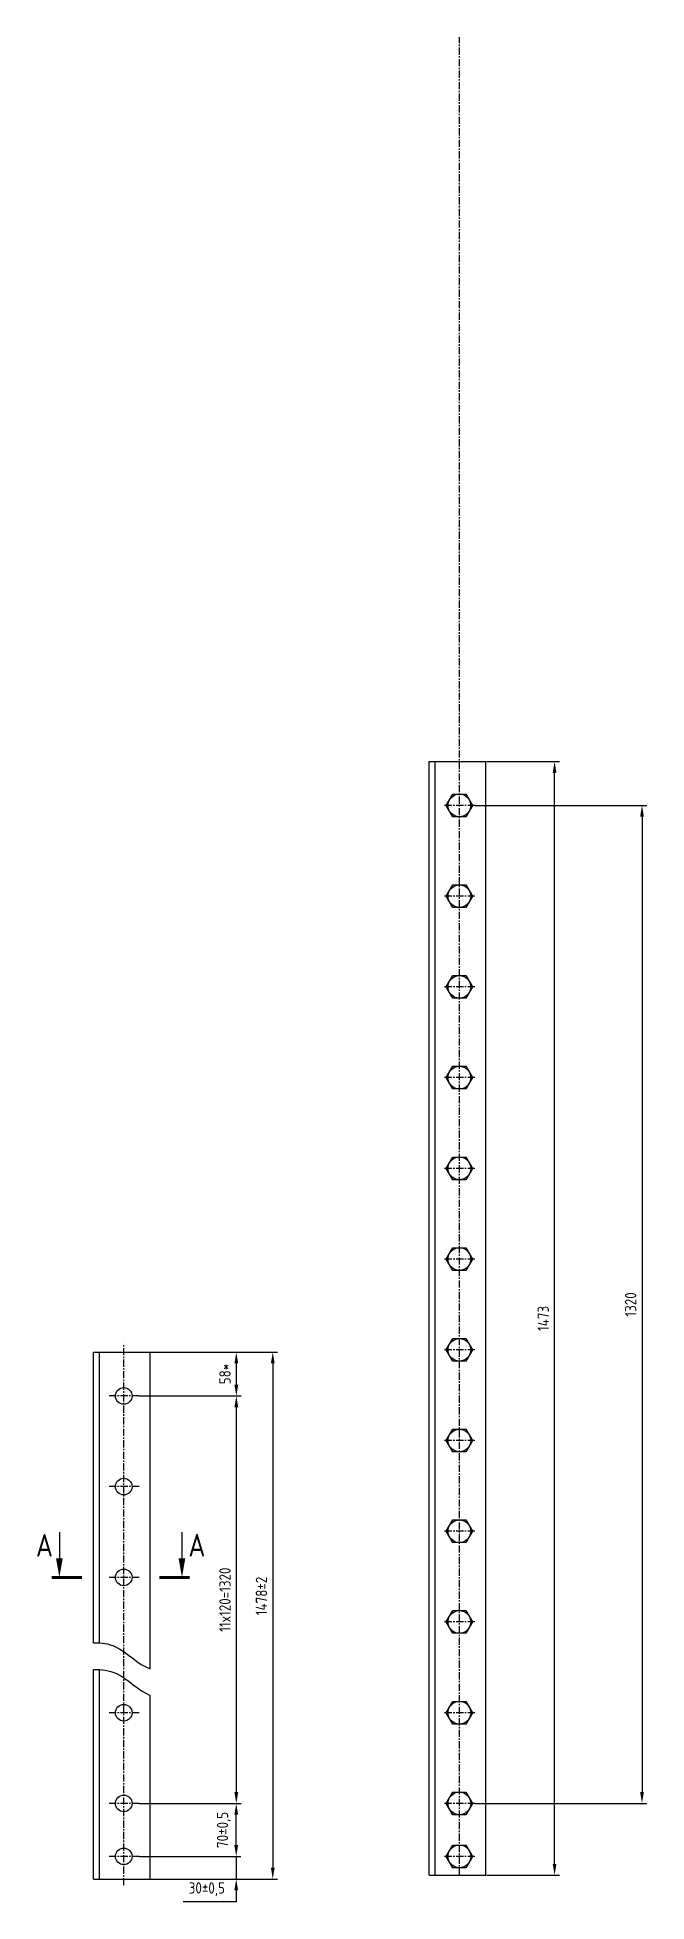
# Model space of a CAD drawing. Header units: millimetres. Extents: x 2257 to 4671, y 1468 to 4780.
# Drawn here: x 3865 to 4671, y 2314 to 4780 of the extents above; entities that cross this region are included whole.
import ezdxf
from ezdxf.enums import TextEntityAlignment as Align

# ---------------------------------------------------------------- set-up
doc = ezdxf.new("R2010")
doc.units = ezdxf.units.MM
doc.header["$LTSCALE"] = 0.3
doc.linetypes.add('CENTER', pattern=[50.8, 31.75, -6.35, 6.35, -6.35])
doc.layers.add('AM_5', color=3, linetype='Continuous', lineweight=25)
for name, color, linetype in [('Bord', 1, 'Continuous'), ('Cen', 5, 'CENTER'), ('Cont', 6, 'Continuous'), ('Dim', 7, 'Continuous'), ('Text', 3, 'Continuous'), ('Textb', 6, 'Continuous')]:
    doc.layers.add(name, color=color, linetype=linetype)
doc.styles.add('Style1', font='romans.shx', dxfattribs={"width": 0.8})
doc.dimstyles.new('Lin_5$0', dxfattribs={"dimscale": 5, "dimtxt": 3, "dimasz": 3, "dimexe": 1.25, "dimexo": 0, "dimgap": 1.5, "dimtad": 1, "dimtoh": 1, "dimtxsty": 'Style1', "dimcen": 2.5, "dimclrt": 3, "dimadec": 0, "dimazin": 0, "dimtfac": 1, "dimtmove": 0, "dimatfit": 3, "dimldrblk": 'DOT', "dimfxl": 1, "dimarcsym": 0})

msp = doc.modelspace()

# ---------------------------------------------------------------- blocks, each defined once
blk = doc.blocks.new('*D70')
at = {"layer": 'Defpoints', "color": 0, "transparency": 16777216}
for p in [(4014.4, 3041.2), (3999.9, 2983.2), (4128.3, 2983.2)]:
    blk.add_point(p, dxfattribs=at)
at = {"layer": 'Dim', "color": 0, "lineweight": -2, "transparency": 16777216}
for p, q in [((4014.4, 3041.2), (4134.5, 3041.2)), ((4128.3, 3026.2), (4128.3, 2998.2)), ((3999.9, 2983.2), (4134.5, 2983.2))]:
    blk.add_line(p, q, dxfattribs=at)
at = {"layer": 'Dim', "color": 0, "transparency": 16777216}
for points in [[(4125.8, 3026.2), (4130.8, 3026.2), (4128.3, 3041.2)], [(4125.8, 2998.2), (4130.8, 2998.2), (4128.3, 2983.2)]]:
    blk.add_solid(points, dxfattribs=at)
at = {"layer": 'Dim', "color": 3, "transparency": 16777216, "insert": (4113.3, 3012.2), "char_height": 15, "attachment_point": 5, "rotation": 90, "style": 'Style1'}
blk.add_mtext('58*', dxfattribs=at)
blk = doc.blocks.new('_Dot')
at = {"color": 0, "linetype": 'ByBlock', "lineweight": -2}
blk.add_line((-0.5, 0), (-1, 0), dxfattribs=at)
at = {"color": 0, "linetype": 'ByBlock', "const_width": 0.5}
blk.add_lwpolyline([(-0.25, 0, 1), (0.25, 0, 1)], format="xyb", close=True, dxfattribs=at)
blk = doc.blocks.new('*D71')
at = {"layer": 'Defpoints', "color": 0, "transparency": 16777216}
for p in [(3999.9, 2983.2), (3999.9, 2444.2), (4128.3, 2444.2)]:
    blk.add_point(p, dxfattribs=at)
at = {"layer": 'Dim', "color": 0, "lineweight": -2, "transparency": 16777216}
for p, q in [((3999.9, 2983.2), (4134.5, 2983.2)), ((4128.3, 2968.2), (4128.3, 2459.2)), ((3999.9, 2444.2), (4134.5, 2444.2))]:
    blk.add_line(p, q, dxfattribs=at)
at = {"layer": 'Dim', "color": 0, "transparency": 16777216}
for points in [[(4125.8, 2968.2), (4130.8, 2968.2), (4128.3, 2983.2)], [(4125.8, 2459.2), (4130.8, 2459.2), (4128.3, 2444.2)]]:
    blk.add_solid(points, dxfattribs=at)
at = {"layer": 'Dim', "color": 3, "transparency": 16777216, "insert": (4113.3, 2713.7), "char_height": 15, "attachment_point": 5, "rotation": 90, "style": 'Style1'}
blk.add_mtext('11x120=1320', dxfattribs=at)
blk = doc.blocks.new('*D72')
at = {"layer": 'Defpoints', "color": 0, "transparency": 16777216}
for p in [(3999.9, 2444.2), (4128.2, 2444.2), (3999.9, 2374.2)]:
    blk.add_point(p, dxfattribs=at)
at = {"layer": 'Dim', "color": 0, "lineweight": -2, "transparency": 16777216}
for p, q in [((3999.9, 2444.2), (4134.4, 2444.2)), ((4128.2, 2389.2), (4128.2, 2429.2)), ((3999.9, 2374.2), (4134.4, 2374.2))]:
    blk.add_line(p, q, dxfattribs=at)
at = {"layer": 'Dim', "color": 0, "transparency": 16777216}
for points in [[(4125.7, 2429.2), (4130.7, 2429.2), (4128.2, 2444.2)], [(4125.7, 2389.2), (4130.7, 2389.2), (4128.2, 2374.2)]]:
    blk.add_solid(points, dxfattribs=at)
at = {"layer": 'Dim', "color": 3, "transparency": 16777216, "insert": (4111.8, 2409.2), "char_height": 15, "attachment_point": 5, "rotation": 90, "style": 'Style1'}
blk.add_mtext('70±0,5', dxfattribs=at)
blk = doc.blocks.new('*D73')
at = {"layer": 'Defpoints', "color": 0, "transparency": 16777216}
for p in [(4014.4, 3041.2), (4014.4, 2344.2), (4176.5, 2344.2)]:
    blk.add_point(p, dxfattribs=at)
at = {"layer": 'Dim', "color": 0, "lineweight": -2, "transparency": 16777216}
for p, q in [((4014.4, 3041.2), (4182.8, 3041.2)), ((4176.5, 3026.2), (4176.5, 2359.2)), ((4014.4, 2344.2), (4182.8, 2344.2))]:
    blk.add_line(p, q, dxfattribs=at)
at = {"layer": 'Dim', "color": 0, "transparency": 16777216}
for points in [[(4174, 3026.2), (4179, 3026.2), (4176.5, 3041.2)], [(4174, 2359.2), (4179, 2359.2), (4176.5, 2344.2)]]:
    blk.add_solid(points, dxfattribs=at)
at = {"layer": 'Dim', "color": 3, "transparency": 16777216, "insert": (4161.5, 2718.6), "char_height": 15, "attachment_point": 5, "rotation": 90, "style": 'Style1'}
blk.add_mtext('1478±2', dxfattribs=at)
blk = doc.blocks.new('razrez05')
at = {"layer": 'Text', "const_width": 0.8}
blk.add_lwpolyline([(-2, 0), (6, 0)], dxfattribs=at)
at = {"layer": 'Text'}
blk.add_lwpolyline([(0, 0, 0, 1.76, 0), (0, -5, 1.76, 1.76, 0)], format="xyseb", dxfattribs=at)
blk.add_lwpolyline([(0, -12), (0, -5)], dxfattribs=at)
at = {"layer": 'Textb', "style": 'Style1', "width": 0.8}
blk.add_attdef('А', text='', height=6, dxfattribs=at).set_placement((-1.7, -11.5, 39), align=Align.RIGHT)
blk = doc.blocks.new('razrez06')
at = {"layer": 'Text', "const_width": 0.8}
blk.add_lwpolyline([(2, 0), (-6, 0)], dxfattribs=at)
at = {"layer": 'Text'}
blk.add_lwpolyline([(0, 0, 0, 1.76, 0), (0, -5, 1.76, 1.76, 0)], format="xyseb", dxfattribs=at)
blk.add_lwpolyline([(0, -12), (0, -5)], dxfattribs=at)
at = {"layer": 'Textb', "style": 'Style1', "width": 0.8}
blk.add_attdef('А', (1.7, -11.5), '', height=6, dxfattribs=at)
blk = doc.blocks.new('*D77')
at = {"layer": 'Defpoints', "color": 0, "transparency": 16777216}
for p in [(3999.9, 2374.2), (4128.2, 2374.2), (4014.4, 2344.2)]:
    blk.add_point(p, dxfattribs=at)
at = {"layer": 'Dim', "color": 0, "lineweight": -2, "transparency": 16777216}
for p, q in [((4128.2, 2389.2), (4128.2, 2404.2)), ((3999.9, 2374.2), (4134.4, 2374.2)), ((4128.2, 2374.2), (4128.2, 2344.2)), ((4014.4, 2344.2), (4134.4, 2344.2)), ((4128.2, 2329.2), (4128.2, 2314.2)), ((4128.2, 2314.2), (4057.8, 2314.2))]:
    blk.add_line(p, q, dxfattribs=at)
at = {"layer": 'Dim', "color": 0, "transparency": 16777216}
for points in [[(4125.7, 2389.2), (4130.7, 2389.2), (4128.2, 2374.2)], [(4125.7, 2329.2), (4130.7, 2329.2), (4128.2, 2344.2)]]:
    blk.add_solid(points, dxfattribs=at)
at = {"layer": 'Dim', "color": 3, "transparency": 16777216, "insert": (4089.3, 2330.7), "char_height": 15, "attachment_point": 5, "style": 'Style1'}
blk.add_mtext('30±0,5', dxfattribs=at)
blk = doc.blocks.new('*D78')
at = {"layer": 'AM_5', "color": 0, "linetype": 'ByBlock', "lineweight": -2, "transparency": 16777216}
for p, q in [((4459.6, 3822.2), (4555.5, 3822.2)), ((4549.2, 2364.2), (4549.2, 3807.2)), ((4459.6, 2349.2), (4555.5, 2349.2))]:
    blk.add_line(p, q, dxfattribs=at)
at = {"layer": 'AM_5', "color": 0, "transparency": 16777216}
for points in [[(4546.7, 3807.2), (4551.7, 3807.2), (4549.2, 3822.2)], [(4546.7, 2364.2), (4551.7, 2364.2), (4549.2, 2349.2)]]:
    blk.add_solid(points, dxfattribs=at)
at = {"layer": 'Defpoints', "color": 0, "transparency": 16777216}
for p in [(4459.6, 3822.2), (4549.2, 3822.2), (4459.6, 2349.2)]:
    blk.add_point(p, dxfattribs=at)
at = {"layer": 'AM_5', "color": 3, "transparency": 16777216, "insert": (4534.2, 3085.7), "char_height": 15, "attachment_point": 5, "rotation": 90, "style": 'Style1'}
blk.add_mtext('1473', dxfattribs=at)
blk = doc.blocks.new('*D79')
at = {"layer": 'AM_5', "color": 0, "linetype": 'ByBlock', "lineweight": -2, "transparency": 16777216}
for p, q in [((4443.8, 3764.2), (4671, 3764.2)), ((4664.8, 3749.2), (4664.8, 2459.2)), ((4443.8, 2444.2), (4671, 2444.2))]:
    blk.add_line(p, q, dxfattribs=at)
at = {"layer": 'AM_5', "color": 0, "transparency": 16777216}
for points in [[(4662.3, 3749.2), (4667.3, 3749.2), (4664.8, 3764.2)], [(4662.3, 2459.2), (4667.3, 2459.2), (4664.8, 2444.2)]]:
    blk.add_solid(points, dxfattribs=at)
at = {"layer": 'Defpoints', "color": 0, "transparency": 16777216}
for p in [(4443.8, 3764.2), (4443.8, 2444.2), (4664.8, 2444.2)]:
    blk.add_point(p, dxfattribs=at)
at = {"layer": 'AM_5', "color": 3, "transparency": 16777216, "insert": (4649.8, 3104.2), "char_height": 15, "attachment_point": 5, "rotation": 90, "style": 'Style1'}
blk.add_mtext('1320', dxfattribs=at)

# ---------------------------------------------------------------- dimensions: what is measured, and where the dimension line sits
at = {"layer": 'AM_5'}
dim = msp.add_linear_dim(base=(4549.209208, 3822.243153), p1=(4459.576863, 2349.243153), p2=(4459.576863, 3822.243153), angle=90, dimstyle='Lin_5$0', override={"dimarcsym": 1}, dxfattribs=at)
dim.commit()
dim.dimension.update_dxf_attribs({"geometry": '*D78', "text_midpoint": (4549.209208, 3085.743153), "dimtype": 160})
dim = msp.add_linear_dim(base=(4664.770762, 2444.243153), p1=(4443.781196, 3764.243153), p2=(4443.781196, 2444.243153), angle=90, dimstyle='Lin_5$0', override={"dimpost": '', "dimarcsym": 1}, dxfattribs=at)
dim.commit()
dim.dimension.update_dxf_attribs({"geometry": '*D79', "text_midpoint": (4649.770762, 3104.243153)})
at = {"layer": 'Dim'}
for base, p1, p2, text, picture, middle in [((4128.291731, 2983.238798), (4014.4454, 3041.238798), (3999.945399, 2983.238798), '<>*', '*D70', (4113.291731, 3012.238798)), ((4128.291731, 2444.243153), (3999.945399, 2983.238798), (3999.945399, 2444.243153), '11x120=1320', '*D71', (4113.291731, 2713.740975))]:
    dim = msp.add_linear_dim(base=base, p1=p1, p2=p2, angle=90, text=text, dimstyle='Lin_5$0', dxfattribs=at)
    dim.commit()
    dim.dimension.update_dxf_attribs({"geometry": picture, "text_midpoint": middle})
for base, p1, p2, text, picture, middle in [((4176.549159, 2344.243153), (4014.4454, 3041.238798), (4014.4454, 2344.243153), '1478±2', '*D73', (4176.549159, 2718.610522)), ((4128.198112, 2444.243153), (3999.945399, 2374.243153), (3999.945399, 2444.243153), '<>±0,5', '*D72', (4128.198112, 2409.243153)), ((4128.198112, 2374.243153), (4014.445399, 2344.243153), (3999.945399, 2374.243153), '<>±0,5', '*D77', (4089.269541, 2314.243153))]:
    dim = msp.add_linear_dim(base=base, p1=p1, p2=p2, angle=90, text=text, dimstyle='Lin_5$0', dxfattribs=at)
    dim.commit()
    dim.dimension.update_dxf_attribs({"geometry": picture, "text_midpoint": middle, "dimtype": 160})

# ---------------------------------------------------------------- linework, layer by layer
at = {"layer": 'Bord'}
for points, knots in [([(3939.4454, 2656.729892), (3949.59066, 2657.256605), (3975.961939, 2653.233051), (3998.179624, 2628.212911), (4014.4454, 2622.073995)], [75.311898421, 75.311898421, 75.311898421, 75.311898421, 107.2652859115, 161.7653728714, 161.7653728714, 161.7653728714, 161.7653728714]), ([(3939.4454, 2621.204126), (3950.030886, 2621.918714), (3976.436662, 2618.21048), (3998.697364, 2593.548733), (4014.4454, 2587.102764)], [74.0292530904, 74.0292530904, 74.0292530904, 74.0292530904, 107.2652859115, 160.3940042778, 160.3940042778, 160.3940042778, 160.3940042778])]:
    msp.add_open_spline(points, degree=3, knots=knots, dxfattribs=at)
at = {"layer": 'Cen'}
for p, q in [((4423.281196, 2349.243153), (4423.281196, 4780.243153)), ((4443.781196, 3764.243153), (4402.781196, 3764.243153)), ((4443.781196, 3644.243153), (4402.781196, 3644.243153)), ((4443.781196, 3524.243153), (4402.781196, 3524.243153)), ((4443.781196, 3404.243153), (4402.781196, 3404.243153)), ((4443.781196, 3284.243153), (4402.781196, 3284.243153)), ((4443.781196, 3164.243153), (4402.781196, 3164.243153)), ((3979.445399, 2335.978123), (3979.445399, 3052.266732)), ((4443.781196, 3044.243153), (4402.781196, 3044.243153)), ((3999.945399, 2983.238798), (3958.945399, 2983.238798)), ((4443.781196, 2924.243153), (4402.781196, 2924.243153)), ((3999.945399, 2863.238798), (3958.945399, 2863.238798)), ((4443.781196, 2804.243153), (4402.781196, 2804.243153)), ((3999.945399, 2743.238798), (3958.945399, 2743.238798)), ((4443.781196, 2684.243153), (4402.781196, 2684.243153)), ((3999.945399, 2564.243153), (3958.945399, 2564.243153)), ((4443.781196, 2564.243153), (4402.781196, 2564.243153)), ((3999.945399, 2444.243153), (3958.945399, 2444.243153)), ((4443.781196, 2444.243153), (4402.781196, 2444.243153)), ((3999.945399, 2374.243153), (3958.945399, 2374.243153)), ((4443.781196, 2374.243153), (4402.781196, 2374.243153))]:
    msp.add_line(p, q, dxfattribs=at)
at = {"layer": 'Cont'}
for p, q in [((4383.281196, 2349.243153), (4383.281196, 3822.243153)), ((4383.281196, 3822.243153), (4458.281196, 3822.243153)), ((4391.281196, 2349.243153), (4391.281196, 3822.243153)), ((4458.281196, 2349.243153), (4458.281196, 3822.243153)), ((4405.960688, 3764.243153), (4414.620942, 3779.243153)), ((4414.620942, 3779.243153), (4431.94145, 3779.243153)), ((4431.94145, 3779.243153), (4440.601704, 3764.243153)), ((4414.620942, 3749.243153), (4405.960688, 3764.243153)), ((4431.94145, 3749.243153), (4414.620942, 3749.243153)), ((4440.601704, 3764.243153), (4431.94145, 3749.243153)), ((4405.960688, 3644.243153), (4414.620942, 3659.243153)), ((4414.620942, 3659.243153), (4431.94145, 3659.243153)), ((4431.94145, 3659.243153), (4440.601704, 3644.243153)), ((4414.620942, 3629.243153), (4405.960688, 3644.243153)), ((4431.94145, 3629.243153), (4414.620942, 3629.243153)), ((4440.601704, 3644.243153), (4431.94145, 3629.243153)), ((4405.960688, 3524.243153), (4414.620942, 3539.243153)), ((4414.620942, 3539.243153), (4431.94145, 3539.243153)), ((4431.94145, 3539.243153), (4440.601704, 3524.243153)), ((4414.620942, 3509.243153), (4405.960688, 3524.243153)), ((4431.94145, 3509.243153), (4414.620942, 3509.243153)), ((4440.601704, 3524.243153), (4431.94145, 3509.243153)), ((4405.960688, 3404.243153), (4414.620942, 3419.243153)), ((4414.620942, 3389.243153), (4405.960688, 3404.243153)), ((4414.620942, 3419.243153), (4431.94145, 3419.243153)), ((4431.94145, 3419.243153), (4440.601704, 3404.243153)), ((4440.601704, 3404.243153), (4431.94145, 3389.243153)), ((4431.94145, 3389.243153), (4414.620942, 3389.243153)), ((4405.960688, 3284.243153), (4414.620942, 3299.243153)), ((4414.620942, 3269.243153), (4405.960688, 3284.243153)), ((4414.620942, 3299.243153), (4431.94145, 3299.243153)), ((4431.94145, 3299.243153), (4440.601704, 3284.243153)), ((4440.601704, 3284.243153), (4431.94145, 3269.243153)), ((4431.94145, 3269.243153), (4414.620942, 3269.243153)), ((4405.960688, 3164.243153), (4414.620942, 3179.243153)), ((4414.620942, 3149.243153), (4405.960688, 3164.243153)), ((4414.620942, 3179.243153), (4431.94145, 3179.243153)), ((4431.94145, 3179.243153), (4440.601704, 3164.243153)), ((4440.601704, 3164.243153), (4431.94145, 3149.243153)), ((4431.94145, 3149.243153), (4414.620942, 3149.243153)), ((4405.960688, 3044.243153), (4414.620942, 3059.243153)), ((4414.620942, 3059.243153), (4431.94145, 3059.243153)), ((4431.94145, 3059.243153), (4440.601704, 3044.243153)), ((3939.4454, 3041.238798), (4014.4454, 3041.238798)), ((3939.4454, 2656.729892), (3939.4454, 3041.238798)), ((3947.4454, 2656.707155), (3947.4454, 3041.238798)), ((4014.4454, 2622.073995), (4014.4454, 3041.238798)), ((4414.620942, 3029.243153), (4405.960688, 3044.243153)), ((4440.601704, 3044.243153), (4431.94145, 3029.243153)), ((4431.94145, 3029.243153), (4414.620942, 3029.243153)), ((4405.960688, 2924.243153), (4414.620942, 2939.243153)), ((4414.620942, 2939.243153), (4431.94145, 2939.243153)), ((4431.94145, 2939.243153), (4440.601704, 2924.243153)), ((4414.620942, 2909.243153), (4405.960688, 2924.243153)), ((4440.601704, 2924.243153), (4431.94145, 2909.243153)), ((4431.94145, 2909.243153), (4414.620942, 2909.243153)), ((4405.960688, 2804.243153), (4414.620942, 2819.243153)), ((4414.620942, 2819.243153), (4431.94145, 2819.243153)), ((4431.94145, 2819.243153), (4440.601704, 2804.243153)), ((4414.620942, 2789.243153), (4405.960688, 2804.243153)), ((4431.94145, 2789.243153), (4414.620942, 2789.243153)), ((4440.601704, 2804.243153), (4431.94145, 2789.243153)), ((4405.960688, 2684.243153), (4414.620942, 2699.243153)), ((4414.620942, 2699.243153), (4431.94145, 2699.243153)), ((4431.94145, 2699.243153), (4440.601704, 2684.243153)), ((4414.620942, 2669.243153), (4405.960688, 2684.243153)), ((4431.94145, 2669.243153), (4414.620942, 2669.243153)), ((4440.601704, 2684.243153), (4431.94145, 2669.243153)), ((3939.4454, 2344.243153), (3939.4454, 2621.204126)), ((3947.4454, 2344.243153), (3947.4454, 2621.317575)), ((4014.4454, 2344.243153), (4014.4454, 2587.102764)), ((4405.960688, 2564.243153), (4414.620942, 2579.243153)), ((4414.620942, 2579.243153), (4431.94145, 2579.243153)), ((4431.94145, 2579.243153), (4440.601704, 2564.243153)), ((4414.620942, 2549.243153), (4405.960688, 2564.243153)), ((4431.94145, 2549.243153), (4414.620942, 2549.243153)), ((4440.601704, 2564.243153), (4431.94145, 2549.243153)), ((4405.960688, 2444.243153), (4414.620942, 2459.243153)), ((4414.620942, 2429.243153), (4405.960688, 2444.243153)), ((4414.620942, 2459.243153), (4431.94145, 2459.243153)), ((4431.94145, 2459.243153), (4440.601704, 2444.243153)), ((4440.601704, 2444.243153), (4431.94145, 2429.243153)), ((4431.94145, 2429.243153), (4414.620942, 2429.243153)), ((4405.960688, 2374.243153), (4414.620942, 2389.243153)), ((4414.620942, 2359.243153), (4405.960688, 2374.243153)), ((4414.620942, 2389.243153), (4431.94145, 2389.243153)), ((4431.94145, 2389.243153), (4440.601704, 2374.243153)), ((4440.601704, 2374.243153), (4431.94145, 2359.243153)), ((3939.445399, 2344.243153), (4014.445399, 2344.243153)), ((4383.281196, 2349.243153), (4458.281196, 2349.243153)), ((4431.94145, 2359.243153), (4414.620942, 2359.243153))]:
    msp.add_line(p, q, dxfattribs=at)
for centre, radius in [((4423.281196, 3764.243153), 15), ((4423.281196, 3644.243153), 15), ((4423.281196, 3524.243153), 15), ((4423.281196, 3404.243153), 15), ((4423.281196, 3284.243153), 15), ((4423.281196, 3164.243153), 15), ((4423.281196, 3044.243153), 15), ((3979.445399, 2983.238798), 11), ((4423.281196, 2924.243153), 15), ((3979.445399, 2863.238798), 11), ((4423.281196, 2804.243153), 15), ((3979.445399, 2743.238798), 11), ((4423.281196, 2684.243153), 15), ((3979.4454, 2564.243153), 11), ((4423.281196, 2564.243153), 15), ((3979.445399, 2444.243153), 11), ((4423.281196, 2444.243153), 15), ((3979.445399, 2374.243153), 11), ((4423.281196, 2374.243153), 15)]:
    msp.add_circle(centre, radius, dxfattribs=at)

# ---------------------------------------------------------------- block references
at = {"layer": 'Dim'}
ref = msp.add_blockref('razrez05', (3894.311108, 2743.238798), dxfattribs=dict(at, xscale=-5, yscale=5, zscale=5, rotation=180))
ref.add_attrib('А', 'А', dxfattribs={"layer": 'Textb', "height": 30, "style": 'Style1', "width": 0.8}).set_placement((3885.811108, 2770.732875, 195), align=Align.RIGHT)
ref = msp.add_blockref('razrez06', (4056.417353, 2743.238798), dxfattribs=dict(at, xscale=-5, yscale=5, zscale=5, rotation=180))
ref.add_attrib('А', 'А', (4064.917353, 2770.738798), dxfattribs={"layer": 'Textb', "height": 30, "style": 'Style1', "width": 0.8})

msp.set_redraw_order([(e.dxf.handle, doc.entitydb.next_handle()) for e in msp.query("TEXT MTEXT ATTDEF DIMENSION ARC_DIMENSION")])  # texts and dimensions are drawn at this point

doc.saveas('drawing.dxf')
